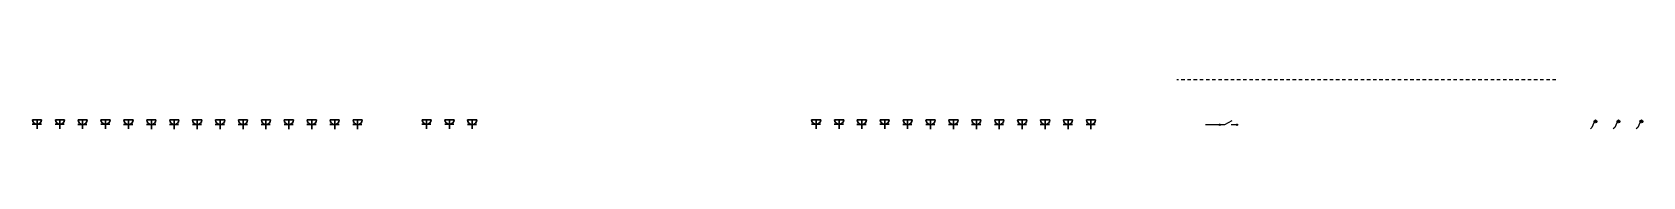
# Model space of a CAD drawing. Header units: millimetres. Extents: x -559267 to 14075, y 0 to 209897.
# Drawn here: x 421 to 1826, y 1194 to 1237 of the extents above; entities that cross this region are included whole.
import ezdxf

# ---------------------------------------------------------------- set-up
doc = ezdxf.new("R2010")
doc.units = ezdxf.units.MM
doc.linetypes.add('JIS_02_0.7', pattern=[1.35, 0.75, -0.6])
doc.layers.add('0_Таблицы', color=7, linetype='Continuous')

# ---------------------------------------------------------------- blocks, each defined once
blk = doc.blocks.new('*U217')
at = {"color": 0, "lineweight": 30}
for points in [[(2, 0), (-2, 0)], [(0, 0), (0, -4)], [(1.89, -2), (-2.11, -2)]]:
    blk.add_lwpolyline(points, dxfattribs=at)
at = {"color": 0, "lineweight": -2}
blk.add_lwpolyline([(0.11, 0), (2, 0)], dxfattribs=at)
at = {"color": 0, "lineweight": 30}
blk.add_arc((0, 0), 2, 180, 0, dxfattribs=at)
blk = doc.blocks.new('*U220')
h = blk.add_hatch()
h.set_pattern_fill('ANGLE', color=0)
h.set_pattern_definition([(0, (-2.5674, 3.856), (0, 6.985), [5.08, -1.905]), (90, (-2.5674, 3.856), (-6.985, 4e-16), [5.08, -1.905])])
h.paths.add_polyline_path([(1.2, -1.3, 1), (-1.3, -1.3, 1)])
at = {"linetype": 'ByBlock'}
h = blk.add_hatch(color=0, dxfattribs=at)
h.dxf.hatch_style = 1
h.paths.add_polyline_path([(1.2, -1.3, 1), (-1.3, -1.3, 1)])
at = {"color": 0, "linetype": 'ByBlock'}
blk.add_circle((0, -1.3), 1.25, dxfattribs=at)
at = {"color": 0, "linetype": 'ByBlock', "start_tangent": (-9.510702, -2.8276), "end_tangent": (-11.984182, -3.983771)}
blk.add_spline([(0, -1.3), (-4.5, -7.9)], degree=3, dxfattribs=at)

msp = doc.modelspace()

# ---------------------------------------------------------------- linework, layer by layer
for p, q in [((1461.1, 1197.6), (1457, 1197.6)), ((1467.6, 1200.9), (1461.1, 1197.6)), ((1472.1, 1197.6), (1467.1, 1197.6))]:
    msp.add_line(p, q)
at = {"linetype": 'JIS_02_0.7', "ltscale": 4}
msp.add_lwpolyline([(1750.5, 1236.8), (1419.5, 1236.8)], dxfattribs=at)
msp.add_lwpolyline([(1457, 1197.6), (1444.6, 1197.6)])
for centre in [(1457, 1197.6), (1472.1, 1197.6)]:
    msp.add_circle(centre, 0.575)

# ---------------------------------------------------------------- block references
at = {"color": 244, "linetype": 'ByBlock', "true_color": 0x991b1e}
for p in [(1785, 1201.8), (1805, 1201.8), (1825, 1201.8)]:
    msp.add_blockref('*U220', p, dxfattribs=at)
at = {"layer": '0_Таблицы', "color": 1, "xscale": 2, "yscale": 2, "zscale": 2}
for p in [(424.9, 1202), (444.9, 1202), (464.7, 1201.9), (484.7, 1202), (504.7, 1201.9), (524.7, 1201.8), (544.7, 1201.8), (564.7, 1201.8), (584.7, 1201.8), (604.7, 1201.8), (624.7, 1201.8), (644.7, 1201.8), (664.7, 1201.8), (684.7, 1201.8), (704.7, 1201.8), (764.9, 1202), (784.9, 1202), (804.7, 1201.9), (1104.9, 1202), (1124.9, 1202), (1144.7, 1201.9), (1164.7, 1202), (1184.7, 1201.9), (1204.7, 1201.8), (1224.7, 1201.8), (1244.7, 1201.8), (1264.7, 1201.8), (1284.7, 1201.8), (1304.7, 1201.8), (1324.7, 1201.8), (1344.7, 1201.8)]:
    msp.add_blockref('*U217', p, dxfattribs=at)

doc.saveas('drawing.dxf')
